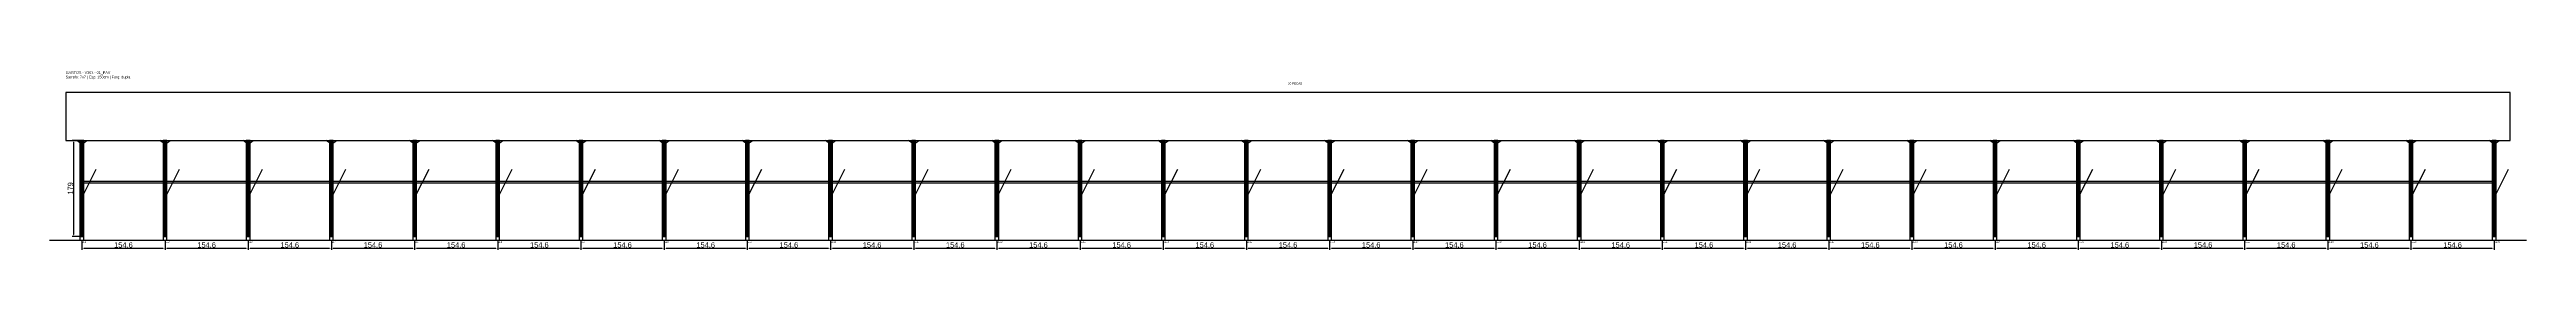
# Model space of a CAD drawing. Header units: metres. Extents: x -30 to 4572, y -25 to 308.
import ezdxf

# ---------------------------------------------------------------- set-up
doc = ezdxf.new("R2010")
doc.units = ezdxf.units.M
for name, color, linetype in [('BARRA_ANCORAGEM', 1, 'Continuous'), ('COTA', 241, 'Continuous'), ('GARFOS OK', 3, 'Continuous'), ('NOME DA VIGA', 6, 'Continuous'), ('SARR_7x7', 40, 'Continuous'), ('TIRAS REESCORAMENTO', 252, 'Continuous'), ('VIGAS', 3, 'Continuous')]:
    doc.layers.add(name, color=color, linetype=linetype)
doc.dimstyles.new('EZ DXF', dxfattribs={"dimtxt": 10, "dimasz": 3.5, "dimexe": 3, "dimexo": 1.5, "dimgap": 1, "dimtad": 1, "dimdec": 1, "dimdsep": 46, "dimcen": 2.5, "dimazin": 3, "dimtfac": 1, "dimtmove": 0, "dimatfit": 3})

msp = doc.modelspace()

# ---------------------------------------------------------------- hatches: boundary and pattern name
at = {"layer": 'COTA'}
h = msp.add_hatch(dxfattribs=at)
h.set_pattern_fill('ANSI31', scale=0.5)
h.paths.add_polyline_path([(26.5, 0), (33.5, 0), (33.5, 179), (26.5, 179)])
h = msp.add_hatch(dxfattribs=at)
h.set_pattern_fill('ANSI31', scale=0.5)
h.paths.add_polyline_path([(181.06, 0), (188.06, 0), (188.06, 179), (181.06, 179)])
h = msp.add_hatch(dxfattribs=at)
h.set_pattern_fill('ANSI31', scale=0.5)
h.paths.add_polyline_path([(335.61, 0), (342.61, 0), (342.61, 179), (335.61, 179)])
h = msp.add_hatch(dxfattribs=at)
h.set_pattern_fill('ANSI31', scale=0.5)
h.paths.add_polyline_path([(490.17, 0), (497.17, 0), (497.17, 179), (490.17, 179)])
h = msp.add_hatch(dxfattribs=at)
h.set_pattern_fill('ANSI31', scale=0.5)
h.paths.add_polyline_path([(644.73, 0), (651.73, 0), (651.73, 179), (644.73, 179)])
h = msp.add_hatch(dxfattribs=at)
h.set_pattern_fill('ANSI31', scale=0.5)
h.paths.add_polyline_path([(799.28, 0), (806.28, 0), (806.28, 179), (799.28, 179)])
h = msp.add_hatch(dxfattribs=at)
h.set_pattern_fill('ANSI31', scale=0.5)
h.paths.add_polyline_path([(953.84, 0), (960.84, 0), (960.84, 179), (953.84, 179)])
h = msp.add_hatch(dxfattribs=at)
h.set_pattern_fill('ANSI31', scale=0.5)
h.paths.add_polyline_path([(1108.4, 0), (1115.4, 0), (1115.4, 179), (1108.4, 179)])
h = msp.add_hatch(dxfattribs=at)
h.set_pattern_fill('ANSI31', scale=0.5)
h.paths.add_polyline_path([(1262.95, 0), (1269.95, 0), (1269.95, 179), (1262.95, 179)])
h = msp.add_hatch(dxfattribs=at)
h.set_pattern_fill('ANSI31', scale=0.5)
h.paths.add_polyline_path([(1417.51, 0), (1424.51, 0), (1424.51, 179), (1417.51, 179)])
h = msp.add_hatch(dxfattribs=at)
h.set_pattern_fill('ANSI31', scale=0.5)
h.paths.add_polyline_path([(1572.07, 0), (1579.07, 0), (1579.07, 179), (1572.07, 179)])
h = msp.add_hatch(dxfattribs=at)
h.set_pattern_fill('ANSI31', scale=0.5)
h.paths.add_polyline_path([(1726.62, 0), (1733.62, 0), (1733.62, 179), (1726.62, 179)])
h = msp.add_hatch(dxfattribs=at)
h.set_pattern_fill('ANSI31', scale=0.5)
h.paths.add_polyline_path([(1881.18, 0), (1888.18, 0), (1888.18, 179), (1881.18, 179)])
h = msp.add_hatch(dxfattribs=at)
h.set_pattern_fill('ANSI31', scale=0.5)
h.paths.add_polyline_path([(2035.73, 0), (2042.73, 0), (2042.73, 179), (2035.73, 179)])
h = msp.add_hatch(dxfattribs=at)
h.set_pattern_fill('ANSI31', scale=0.5)
h.paths.add_polyline_path([(2190.29, 0), (2197.29, 0), (2197.29, 179), (2190.29, 179)])
h = msp.add_hatch(dxfattribs=at)
h.set_pattern_fill('ANSI31', scale=0.5)
h.paths.add_polyline_path([(2344.85, 0), (2351.85, 0), (2351.85, 179), (2344.85, 179)])
h = msp.add_hatch(dxfattribs=at)
h.set_pattern_fill('ANSI31', scale=0.5)
h.paths.add_polyline_path([(2499.4, 0), (2506.4, 0), (2506.4, 179), (2499.4, 179)])
h = msp.add_hatch(dxfattribs=at)
h.set_pattern_fill('ANSI31', scale=0.5)
h.paths.add_polyline_path([(2653.96, 0), (2660.96, 0), (2660.96, 179), (2653.96, 179)])
h = msp.add_hatch(dxfattribs=at)
h.set_pattern_fill('ANSI31', scale=0.5)
h.paths.add_polyline_path([(2808.52, 0), (2815.52, 0), (2815.52, 179), (2808.52, 179)])
h = msp.add_hatch(dxfattribs=at)
h.set_pattern_fill('ANSI31', scale=0.5)
h.paths.add_polyline_path([(2963.07, 0), (2970.07, 0), (2970.07, 179), (2963.07, 179)])
h = msp.add_hatch(dxfattribs=at)
h.set_pattern_fill('ANSI31', scale=0.5)
h.paths.add_polyline_path([(3117.63, 0), (3124.63, 0), (3124.63, 179), (3117.63, 179)])
h = msp.add_hatch(dxfattribs=at)
h.set_pattern_fill('ANSI31', scale=0.5)
h.paths.add_polyline_path([(3272.19, 0), (3279.19, 0), (3279.19, 179), (3272.19, 179)])
h = msp.add_hatch(dxfattribs=at)
h.set_pattern_fill('ANSI31', scale=0.5)
h.paths.add_polyline_path([(3426.74, 0), (3433.74, 0), (3433.74, 179), (3426.74, 179)])
h = msp.add_hatch(dxfattribs=at)
h.set_pattern_fill('ANSI31', scale=0.5)
h.paths.add_polyline_path([(3581.3, 0), (3588.3, 0), (3588.3, 179), (3581.3, 179)])
h = msp.add_hatch(dxfattribs=at)
h.set_pattern_fill('ANSI31', scale=0.5)
h.paths.add_polyline_path([(3735.86, 0), (3742.86, 0), (3742.86, 179), (3735.86, 179)])
h = msp.add_hatch(dxfattribs=at)
h.set_pattern_fill('ANSI31', scale=0.5)
h.paths.add_polyline_path([(3890.41, 0), (3897.41, 0), (3897.41, 179), (3890.41, 179)])
h = msp.add_hatch(dxfattribs=at)
h.set_pattern_fill('ANSI31', scale=0.5)
h.paths.add_polyline_path([(4044.97, 0), (4051.97, 0), (4051.97, 179), (4044.97, 179)])
h = msp.add_hatch(dxfattribs=at)
h.set_pattern_fill('ANSI31', scale=0.5)
h.paths.add_polyline_path([(4199.53, 0), (4206.53, 0), (4206.53, 179), (4199.53, 179)])
h = msp.add_hatch(dxfattribs=at)
h.set_pattern_fill('ANSI31', scale=0.5)
h.paths.add_polyline_path([(4354.08, 0), (4361.08, 0), (4361.08, 179), (4354.08, 179)])
h = msp.add_hatch(dxfattribs=at)
h.set_pattern_fill('ANSI31', scale=0.5)
h.paths.add_polyline_path([(4508.64, 0), (4515.64, 0), (4515.64, 179), (4508.64, 179)])

# ---------------------------------------------------------------- linework, layer by layer
at = {"layer": 'BARRA_ANCORAGEM'}
for p, q in [((30, 71.6), (56.85, 125.3)), ((184.56, 71.6), (211.41, 125.3)), ((339.11, 71.6), (365.96, 125.3)), ((493.67, 71.6), (520.52, 125.3)), ((648.23, 71.6), (675.08, 125.3)), ((802.78, 71.6), (829.63, 125.3)), ((957.34, 71.6), (984.19, 125.3)), ((1111.9, 71.6), (1138.75, 125.3)), ((1266.45, 71.6), (1293.3, 125.3)), ((1421.01, 71.6), (1447.86, 125.3)), ((1575.57, 71.6), (1602.42, 125.3)), ((1730.12, 71.6), (1756.97, 125.3)), ((1884.68, 71.6), (1911.53, 125.3)), ((2039.23, 71.6), (2066.08, 125.3)), ((2193.79, 71.6), (2220.64, 125.3)), ((2348.35, 71.6), (2375.2, 125.3)), ((2502.9, 71.6), (2529.75, 125.3)), ((2657.46, 71.6), (2684.31, 125.3)), ((2812.02, 71.6), (2838.87, 125.3)), ((2966.57, 71.6), (2993.42, 125.3)), ((3121.13, 71.6), (3147.98, 125.3)), ((3275.69, 71.6), (3302.54, 125.3)), ((3430.24, 71.6), (3457.09, 125.3)), ((3584.8, 71.6), (3611.65, 125.3)), ((3739.36, 71.6), (3766.21, 125.3)), ((3893.91, 71.6), (3920.76, 125.3)), ((4048.47, 71.6), (4075.32, 125.3)), ((4203.03, 71.6), (4229.88, 125.3)), ((4357.58, 71.6), (4384.43, 125.3)), ((4512.14, 71.6), (4538.99, 125.3))]:
    msp.add_line(p, q, dxfattribs=at)
at = {"layer": 'GARFOS OK'}
for p, q in [((30, 172), (20.5, 179)), ((20.5, 179), (39.5, 179)), ((30, 172), (39.5, 179)), ((184.56, 172), (175.06, 179)), ((175.06, 179), (194.06, 179)), ((184.56, 172), (194.06, 179)), ((339.11, 172), (329.61, 179)), ((329.61, 179), (348.61, 179)), ((339.11, 172), (348.61, 179)), ((493.67, 172), (484.17, 179)), ((484.17, 179), (503.17, 179)), ((493.67, 172), (503.17, 179)), ((648.23, 172), (638.73, 179)), ((638.73, 179), (657.73, 179)), ((648.23, 172), (657.73, 179)), ((802.78, 172), (793.28, 179)), ((793.28, 179), (812.28, 179)), ((802.78, 172), (812.28, 179)), ((957.34, 172), (947.84, 179)), ((947.84, 179), (966.84, 179)), ((957.34, 172), (966.84, 179)), ((1111.9, 172), (1102.4, 179)), ((1102.4, 179), (1121.4, 179)), ((1111.9, 172), (1121.4, 179)), ((1266.45, 172), (1256.95, 179)), ((1256.95, 179), (1275.95, 179)), ((1266.45, 172), (1275.95, 179)), ((1421.01, 172), (1411.51, 179)), ((1411.51, 179), (1430.51, 179)), ((1421.01, 172), (1430.51, 179)), ((1575.57, 172), (1566.07, 179)), ((1566.07, 179), (1585.07, 179)), ((1575.57, 172), (1585.07, 179)), ((1730.12, 172), (1720.62, 179)), ((1720.62, 179), (1739.62, 179)), ((1730.12, 172), (1739.62, 179)), ((1884.68, 172), (1875.18, 179)), ((1875.18, 179), (1894.18, 179)), ((1884.68, 172), (1894.18, 179)), ((2039.23, 172), (2029.73, 179)), ((2029.73, 179), (2048.73, 179)), ((2039.23, 172), (2048.73, 179)), ((2193.79, 172), (2184.29, 179)), ((2184.29, 179), (2203.29, 179)), ((2193.79, 172), (2203.29, 179)), ((2348.35, 172), (2338.85, 179)), ((2338.85, 179), (2357.85, 179)), ((2348.35, 172), (2357.85, 179)), ((2502.9, 172), (2493.4, 179)), ((2493.4, 179), (2512.4, 179)), ((2502.9, 172), (2512.4, 179)), ((2657.46, 172), (2647.96, 179)), ((2647.96, 179), (2666.96, 179)), ((2657.46, 172), (2666.96, 179)), ((2812.02, 172), (2802.52, 179)), ((2802.52, 179), (2821.52, 179)), ((2812.02, 172), (2821.52, 179)), ((2966.57, 172), (2957.07, 179)), ((2957.07, 179), (2976.07, 179)), ((2966.57, 172), (2976.07, 179)), ((3121.13, 172), (3111.63, 179)), ((3111.63, 179), (3130.63, 179)), ((3121.13, 172), (3130.63, 179)), ((3275.69, 172), (3266.19, 179)), ((3266.19, 179), (3285.19, 179)), ((3275.69, 172), (3285.19, 179)), ((3430.24, 172), (3420.74, 179)), ((3420.74, 179), (3439.74, 179)), ((3430.24, 172), (3439.74, 179)), ((3584.8, 172), (3575.3, 179)), ((3575.3, 179), (3594.3, 179)), ((3584.8, 172), (3594.3, 179)), ((3739.36, 172), (3729.86, 179)), ((3729.86, 179), (3748.86, 179)), ((3739.36, 172), (3748.86, 179)), ((3893.91, 172), (3884.41, 179)), ((3884.41, 179), (3903.41, 179)), ((3893.91, 172), (3903.41, 179)), ((4048.47, 172), (4038.97, 179)), ((4038.97, 179), (4057.97, 179)), ((4048.47, 172), (4057.97, 179)), ((4203.03, 172), (4193.53, 179)), ((4193.53, 179), (4212.53, 179)), ((4203.03, 172), (4212.53, 179)), ((4357.58, 172), (4348.08, 179)), ((4348.08, 179), (4367.08, 179)), ((4357.58, 172), (4367.08, 179)), ((4512.14, 172), (4502.64, 179)), ((4502.64, 179), (4521.64, 179)), ((4512.14, 172), (4521.64, 179))]:
    msp.add_line(p, q, dxfattribs=at)
at = {"layer": 'GARFOS OK', "linetype": 'CONTINUOUS'}
msp.add_line((-30, -7), (4572.14, -7), dxfattribs=at)
at = {"layer": 'GARFOS OK'}
for points in [[(26.5, 0), (33.5, 0), (33.5, 179), (26.5, 179), (26.5, 0)], [(181.06, 0), (188.06, 0), (188.06, 179), (181.06, 179), (181.06, 0)], [(335.61, 0), (342.61, 0), (342.61, 179), (335.61, 179), (335.61, 0)], [(490.17, 0), (497.17, 0), (497.17, 179), (490.17, 179), (490.17, 0)], [(644.73, 0), (651.73, 0), (651.73, 179), (644.73, 179), (644.73, 0)], [(799.28, 0), (806.28, 0), (806.28, 179), (799.28, 179), (799.28, 0)], [(953.84, 0), (960.84, 0), (960.84, 179), (953.84, 179), (953.84, 0)], [(1108.4, 0), (1115.4, 0), (1115.4, 179), (1108.4, 179), (1108.4, 0)], [(1262.95, 0), (1269.95, 0), (1269.95, 179), (1262.95, 179), (1262.95, 0)], [(1417.51, 0), (1424.51, 0), (1424.51, 179), (1417.51, 179), (1417.51, 0)], [(1572.07, 0), (1579.07, 0), (1579.07, 179), (1572.07, 179), (1572.07, 0)], [(1726.62, 0), (1733.62, 0), (1733.62, 179), (1726.62, 179), (1726.62, 0)], [(1881.18, 0), (1888.18, 0), (1888.18, 179), (1881.18, 179), (1881.18, 0)], [(2035.73, 0), (2042.73, 0), (2042.73, 179), (2035.73, 179), (2035.73, 0)], [(2190.29, 0), (2197.29, 0), (2197.29, 179), (2190.29, 179), (2190.29, 0)], [(2344.85, 0), (2351.85, 0), (2351.85, 179), (2344.85, 179), (2344.85, 0)], [(2499.4, 0), (2506.4, 0), (2506.4, 179), (2499.4, 179), (2499.4, 0)], [(2653.96, 0), (2660.96, 0), (2660.96, 179), (2653.96, 179), (2653.96, 0)], [(2808.52, 0), (2815.52, 0), (2815.52, 179), (2808.52, 179), (2808.52, 0)], [(2963.07, 0), (2970.07, 0), (2970.07, 179), (2963.07, 179), (2963.07, 0)], [(3117.63, 0), (3124.63, 0), (3124.63, 179), (3117.63, 179), (3117.63, 0)], [(3272.19, 0), (3279.19, 0), (3279.19, 179), (3272.19, 179), (3272.19, 0)], [(3426.74, 0), (3433.74, 0), (3433.74, 179), (3426.74, 179), (3426.74, 0)], [(3581.3, 0), (3588.3, 0), (3588.3, 179), (3581.3, 179), (3581.3, 0)], [(3735.86, 0), (3742.86, 0), (3742.86, 179), (3735.86, 179), (3735.86, 0)], [(3890.41, 0), (3897.41, 0), (3897.41, 179), (3890.41, 179), (3890.41, 0)], [(4044.97, 0), (4051.97, 0), (4051.97, 179), (4044.97, 179), (4044.97, 0)], [(4199.53, 0), (4206.53, 0), (4206.53, 179), (4199.53, 179), (4199.53, 0)], [(4354.08, 0), (4361.08, 0), (4361.08, 179), (4354.08, 179), (4354.08, 0)], [(4508.64, 0), (4515.64, 0), (4515.64, 179), (4508.64, 179), (4508.64, 0)]]:
    msp.add_lwpolyline(points, dxfattribs=at)
at = {"layer": 'SARR_7x7'}
for points in [[(26.5, -7), (33.5, -7), (33.5, 0), (26.5, 0), (26.5, -7)], [(181.06, -7), (188.06, -7), (188.06, 0), (181.06, 0), (181.06, -7)], [(335.61, -7), (342.61, -7), (342.61, 0), (335.61, 0), (335.61, -7)], [(490.17, -7), (497.17, -7), (497.17, 0), (490.17, 0), (490.17, -7)], [(644.73, -7), (651.73, -7), (651.73, 0), (644.73, 0), (644.73, -7)], [(799.28, -7), (806.28, -7), (806.28, 0), (799.28, 0), (799.28, -7)], [(953.84, -7), (960.84, -7), (960.84, 0), (953.84, 0), (953.84, -7)], [(1108.4, -7), (1115.4, -7), (1115.4, 0), (1108.4, 0), (1108.4, -7)], [(1262.95, -7), (1269.95, -7), (1269.95, 0), (1262.95, 0), (1262.95, -7)], [(1417.51, -7), (1424.51, -7), (1424.51, 0), (1417.51, 0), (1417.51, -7)], [(1572.07, -7), (1579.07, -7), (1579.07, 0), (1572.07, 0), (1572.07, -7)], [(1726.62, -7), (1733.62, -7), (1733.62, 0), (1726.62, 0), (1726.62, -7)], [(1881.18, -7), (1888.18, -7), (1888.18, 0), (1881.18, 0), (1881.18, -7)], [(2035.73, -7), (2042.73, -7), (2042.73, 0), (2035.73, 0), (2035.73, -7)], [(2190.29, -7), (2197.29, -7), (2197.29, 0), (2190.29, 0), (2190.29, -7)], [(2344.85, -7), (2351.85, -7), (2351.85, 0), (2344.85, 0), (2344.85, -7)], [(2499.4, -7), (2506.4, -7), (2506.4, 0), (2499.4, 0), (2499.4, -7)], [(2653.96, -7), (2660.96, -7), (2660.96, 0), (2653.96, 0), (2653.96, -7)], [(2808.52, -7), (2815.52, -7), (2815.52, 0), (2808.52, 0), (2808.52, -7)], [(2963.07, -7), (2970.07, -7), (2970.07, 0), (2963.07, 0), (2963.07, -7)], [(3117.63, -7), (3124.63, -7), (3124.63, 0), (3117.63, 0), (3117.63, -7)], [(3272.19, -7), (3279.19, -7), (3279.19, 0), (3272.19, 0), (3272.19, -7)], [(3426.74, -7), (3433.74, -7), (3433.74, 0), (3426.74, 0), (3426.74, -7)], [(3581.3, -7), (3588.3, -7), (3588.3, 0), (3581.3, 0), (3581.3, -7)], [(3735.86, -7), (3742.86, -7), (3742.86, 0), (3735.86, 0), (3735.86, -7)], [(3890.41, -7), (3897.41, -7), (3897.41, 0), (3890.41, 0), (3890.41, -7)], [(4044.97, -7), (4051.97, -7), (4051.97, 0), (4044.97, 0), (4044.97, -7)], [(4199.53, -7), (4206.53, -7), (4206.53, 0), (4199.53, 0), (4199.53, -7)], [(4354.08, -7), (4361.08, -7), (4361.08, 0), (4354.08, 0), (4354.08, -7)], [(4508.64, -7), (4515.64, -7), (4515.64, 0), (4508.64, 0), (4508.64, -7)]]:
    msp.add_lwpolyline(points, dxfattribs=at)
at = {"layer": 'TIRAS REESCORAMENTO'}
for points in [[(30, 100), (184.56, 100), (184.56, 102.5), (30, 102.5), (30, 100)], [(184.56, 100), (339.11, 100), (339.11, 102.5), (184.56, 102.5), (184.56, 100)], [(339.11, 100), (493.67, 100), (493.67, 102.5), (339.11, 102.5), (339.11, 100)], [(493.67, 100), (648.23, 100), (648.23, 102.5), (493.67, 102.5), (493.67, 100)], [(648.23, 100), (802.78, 100), (802.78, 102.5), (648.23, 102.5), (648.23, 100)], [(802.78, 100), (957.34, 100), (957.34, 102.5), (802.78, 102.5), (802.78, 100)], [(957.34, 100), (1111.9, 100), (1111.9, 102.5), (957.34, 102.5), (957.34, 100)], [(1111.9, 100), (1266.45, 100), (1266.45, 102.5), (1111.9, 102.5), (1111.9, 100)], [(1266.45, 100), (1421.01, 100), (1421.01, 102.5), (1266.45, 102.5), (1266.45, 100)], [(1421.01, 100), (1575.57, 100), (1575.57, 102.5), (1421.01, 102.5), (1421.01, 100)], [(1575.57, 100), (1730.12, 100), (1730.12, 102.5), (1575.57, 102.5), (1575.57, 100)], [(1730.12, 100), (1884.68, 100), (1884.68, 102.5), (1730.12, 102.5), (1730.12, 100)], [(1884.68, 100), (2039.23, 100), (2039.23, 102.5), (1884.68, 102.5), (1884.68, 100)], [(2039.23, 100), (2193.79, 100), (2193.79, 102.5), (2039.23, 102.5), (2039.23, 100)], [(2193.79, 100), (2348.35, 100), (2348.35, 102.5), (2193.79, 102.5), (2193.79, 100)], [(2348.35, 100), (2502.9, 100), (2502.9, 102.5), (2348.35, 102.5), (2348.35, 100)], [(2502.9, 100), (2657.46, 100), (2657.46, 102.5), (2502.9, 102.5), (2502.9, 100)], [(2657.46, 100), (2812.02, 100), (2812.02, 102.5), (2657.46, 102.5), (2657.46, 100)], [(2812.02, 100), (2966.57, 100), (2966.57, 102.5), (2812.02, 102.5), (2812.02, 100)], [(2966.57, 100), (3121.13, 100), (3121.13, 102.5), (2966.57, 102.5), (2966.57, 100)], [(3121.13, 100), (3275.69, 100), (3275.69, 102.5), (3121.13, 102.5), (3121.13, 100)], [(3275.69, 100), (3430.24, 100), (3430.24, 102.5), (3275.69, 102.5), (3275.69, 100)], [(3430.24, 100), (3584.8, 100), (3584.8, 102.5), (3430.24, 102.5), (3430.24, 100)], [(3584.8, 100), (3739.36, 100), (3739.36, 102.5), (3584.8, 102.5), (3584.8, 100)], [(3739.36, 100), (3893.91, 100), (3893.91, 102.5), (3739.36, 102.5), (3739.36, 100)], [(3893.91, 100), (4048.47, 100), (4048.47, 102.5), (3893.91, 102.5), (3893.91, 100)], [(4048.47, 100), (4203.03, 100), (4203.03, 102.5), (4048.47, 102.5), (4048.47, 100)], [(4203.03, 100), (4357.58, 100), (4357.58, 102.5), (4203.03, 102.5), (4203.03, 100)], [(4357.58, 100), (4512.14, 100), (4512.14, 102.5), (4357.58, 102.5), (4357.58, 100)]]:
    msp.add_lwpolyline(points, dxfattribs=at)
at = {"layer": 'VIGAS'}
msp.add_lwpolyline([(0, 179), (4542.14, 179), (4542.14, 268), (0, 268), (0, 179)], dxfattribs=at)

# ---------------------------------------------------------------- texts
at = {"layer": 'NOME DA VIGA'}
for s, height, p in [('30 PECAS', 4, (2271.07, 283)), ('GF1', 3, (30, -12)), ('GF2', 3, (184.56, -12)), ('GF3', 3, (339.11, -12)), ('GF4', 3, (493.67, -12)), ('GF5', 3, (648.23, -12)), ('GF6', 3, (802.78, -12)), ('GF7', 3, (957.34, -12)), ('GF8', 3, (1111.9, -12)), ('GF9', 3, (1266.45, -12)), ('GF10', 3, (1421.01, -12)), ('GF11', 3, (1575.57, -12)), ('GF12', 3, (1730.12, -12)), ('GF13', 3, (1884.68, -12)), ('GF14', 3, (2039.23, -12)), ('GF15', 3, (2193.79, -12)), ('GF16', 3, (2348.35, -12)), ('GF17', 3, (2502.9, -12)), ('GF18', 3, (2657.46, -12)), ('GF19', 3, (2812.02, -12)), ('GF20', 3, (2966.57, -12)), ('GF21', 3, (3121.13, -12)), ('GF22', 3, (3275.69, -12)), ('GF23', 3, (3430.24, -12)), ('GF24', 3, (3584.8, -12)), ('GF25', 3, (3739.36, -12)), ('GF26', 3, (3893.91, -12)), ('GF27', 3, (4048.47, -12)), ('GF28', 3, (4203.03, -12)), ('GF29', 3, (4357.58, -12)), ('GF30', 3, (4512.14, -12))]:
    msp.add_text(s, height=height, dxfattribs=at).set_placement(p)
at = {"layer": 'NOME DA VIGA', "insert": (0, 293), "char_height": 5, "attachment_point": 7}
msp.add_mtext('GARFOS - V363 - 01_PAV\\PSarrafo: 7x7 | Esp: 150cm | Forq: dupla', dxfattribs=at)

# ---------------------------------------------------------------- dimensions: what is measured, and where the dimension line sits
at = {"layer": 'COTA'}
msp.add_linear_dim(base=(15, 0), p1=(30, 0), p2=(30, 179), angle=90, dimstyle='EZ DXF', dxfattribs=at).render()
for base, p1, p2 in [((30, -22), (30, -7), (184.56, -7)), ((184.5565, -22), (184.5565, -7), (339.113, -7)), ((339.11, -22), (339.11, -7), (493.67, -7)), ((493.67, -22), (493.67, -7), (648.23, -7)), ((648.2261, -22), (648.2261, -7), (802.7826, -7)), ((802.78, -22), (802.78, -7), (957.34, -7)), ((957.34, -22), (957.34, -7), (1111.9, -7)), ((1111.8956, -22), (1111.8956, -7), (1266.4522, -7)), ((1266.45, -22), (1266.45, -7), (1421.01, -7)), ((1421.01, -22), (1421.01, -7), (1575.57, -7)), ((1575.5652, -22), (1575.5652, -7), (1730.1217, -7)), ((1730.12, -22), (1730.12, -7), (1884.68, -7)), ((1884.6783, -22), (1884.6783, -7), (2039.2348, -7)), ((2039.23, -22), (2039.23, -7), (2193.79, -7)), ((2193.79, -22), (2193.79, -7), (2348.35, -7)), ((2348.3478, -22), (2348.3478, -7), (2502.9043, -7)), ((2502.9, -22), (2502.9, -7), (2657.46, -7)), ((2657.46, -22), (2657.46, -7), (2812.02, -7)), ((2812.0174, -22), (2812.0174, -7), (2966.5739, -7)), ((2966.57, -22), (2966.57, -7), (3121.13, -7)), ((3121.13, -22), (3121.13, -7), (3275.69, -7)), ((3275.6869, -22), (3275.6869, -7), (3430.2435, -7)), ((3430.24, -22), (3430.24, -7), (3584.8, -7)), ((3584.8, -22), (3584.8, -7), (3739.36, -7)), ((3739.3565, -22), (3739.3565, -7), (3893.913, -7)), ((3893.91, -22), (3893.91, -7), (4048.47, -7)), ((4048.47, -22), (4048.47, -7), (4203.03, -7)), ((4203.0261, -22), (4203.0261, -7), (4357.5826, -7)), ((4357.58, -22), (4357.58, -7), (4512.14, -7))]:
    msp.add_linear_dim(base=base, p1=p1, p2=p2, dimstyle='EZ DXF', dxfattribs=at).render()

doc.saveas('drawing.dxf')
